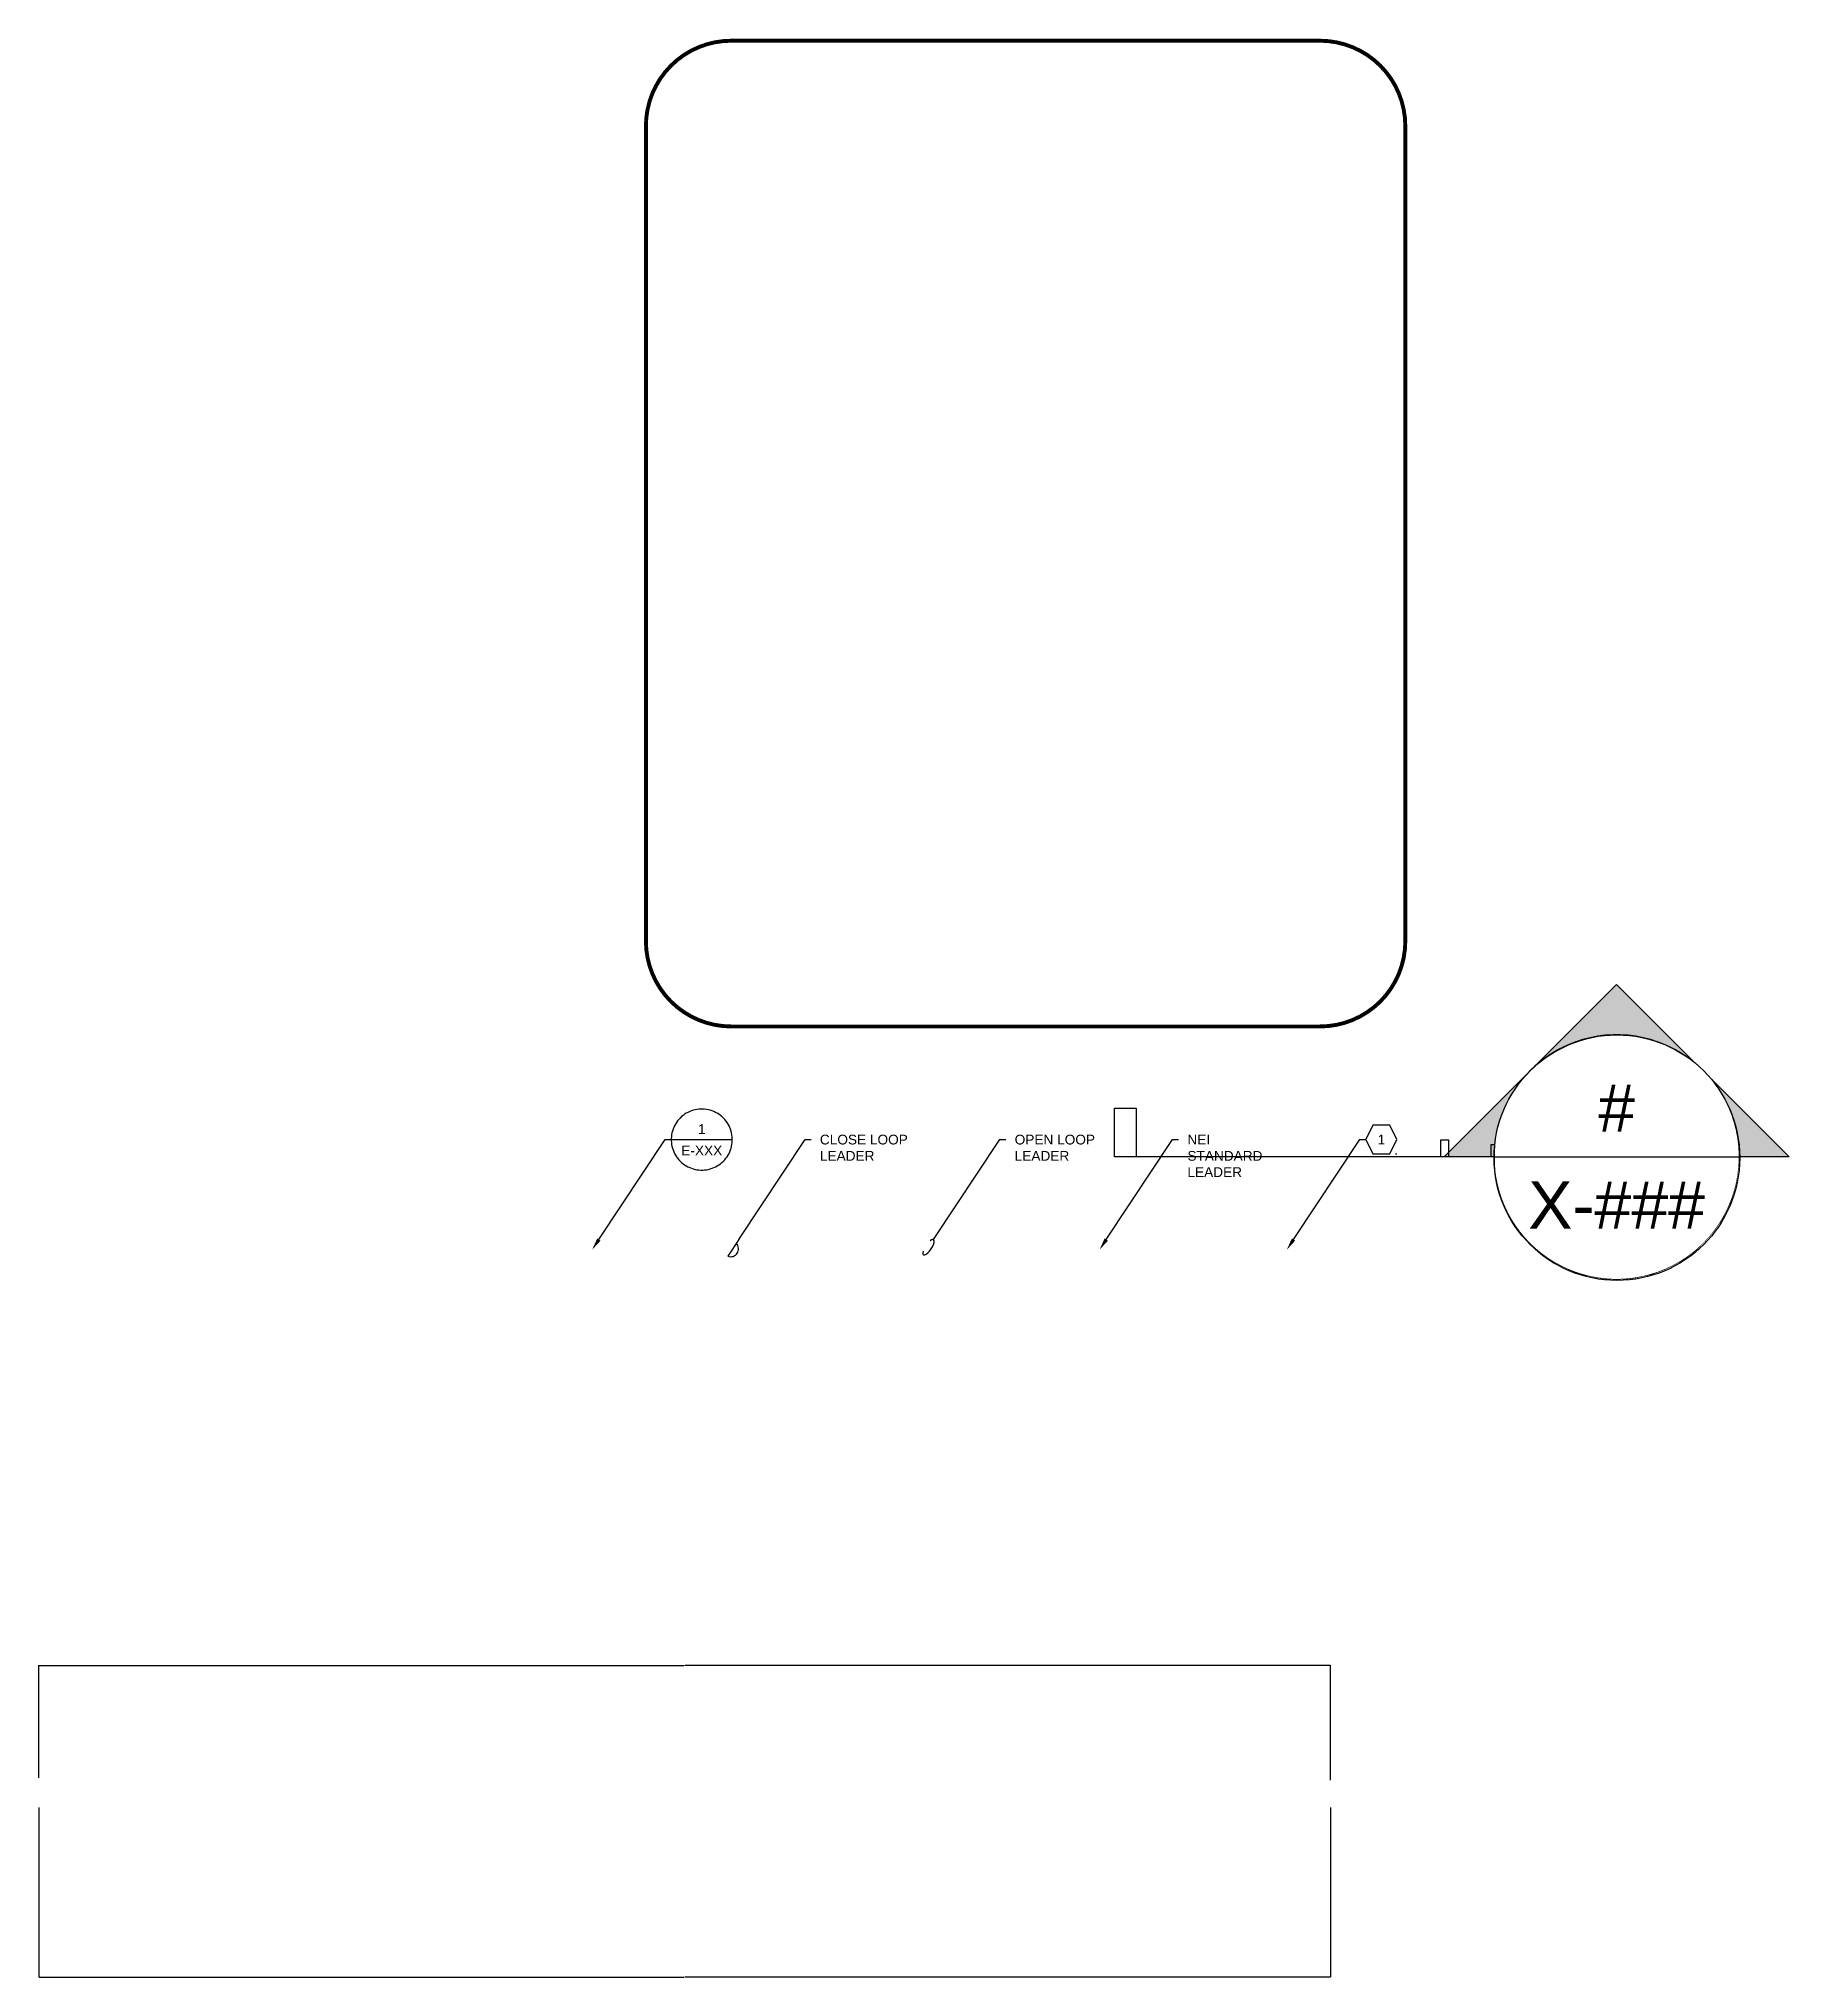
# Model space of a CAD drawing. Extents: x -6502 to 1062, y -2456 to 696.
# Drawn here: x 165 to 1062, y -297 to 696 of the extents above; entities that cross this region are included whole.
import ezdxf
from ezdxf import colors
from ezdxf.entities.mleader import LeaderData, LeaderLine
from ezdxf.enums import TextEntityAlignment as Align
from ezdxf.math import Vec2, Vec3

# ---------------------------------------------------------------- set-up
doc = ezdxf.new("R2010")
doc.units = 0
doc.header["$MEASUREMENT"] = 0
doc.linetypes.add('PHANTOM2', pattern=[1.25, 0.625, -0.125, 0.125, -0.125, 0.125, -0.125])
for name, color, linetype in [('E-DIM', 1, 'Continuous'), ('E-TEXT', 7, 'Continuous'), ('E-WIPE-OUT', 7, 'Continuous'), ('G-ANNO-TEXT', 1, 'Continuous'), ('G-ANNO-TEXT @ 1 (1)', 1, 'Continuous'), ('G-ANNO-TEXT @ 1 (2)', 1, 'Continuous'), ('G-ANNO-TEXT @ 200', 1, 'Continuous'), ('G-ANNO-TEXT @ 50', 1, 'Continuous'), ('G-ANNO-TEXT @ 70', 1, 'Continuous'), ('G-DETL-LINE', 1, 'PHANTOM2')]:
    doc.layers.add(name, color=color, linetype=linetype)
doc.styles.add('NEI-A', font='arial.ttf')
doc.styles.get("Standard").update_dxf_attribs({"font": 'arial.ttf'})
doc.dimstyles.new('NEI-A', dxfattribs={"dimtxt": 0.1, "dimasz": 0.125, "dimexe": 0.0625, "dimexo": 0.0625, "dimgap": 0.0625, "dimtad": 0, "dimtih": 1, "dimtoh": 1, "dimdec": 4, "dimzin": 3, "dimdsep": 46, "dimlunit": 4, "dimtxsty": 'NEI-A', "dimcen": 0, "dimadec": 0, "dimazin": 0, "dimtfac": 0.75, "dimtdec": 4, "dimtofl": 0, "dimtmove": 0, "dimatfit": 3, "dimfxl": 1, "dimfrac": 1, "dimtolj": 1, "dimtzin": 0, "dimarcsym": 0})

msp = doc.modelspace()

# ---------------------------------------------------------------- texts
at = {"layer": 'G-ANNO-TEXT', "insert": (264.84531, 249.27376), "char_height": 0.1, "attachment_point": 1, "style": 'NEI-A'}
msp.add_mtext_dynamic_manual_height_columns('NEI STANDARD TEXT ANNO', width=2.6095303, gutter_width=0.547, heights=[0], dxfattribs=at)

# ---------------------------------------------------------------- blocks, each defined once
blk = doc.blocks.new('ellipse-half1')
at = {"color": 0}
blk.add_line((-1, 0), (0.625, 0), dxfattribs=at)
blk.add_arc((0, -0.125), 0.637, 11.30993, 168.69007, dxfattribs=at)
blk = doc.blocks.new('Equipment Callout Arrowhead .75')
at = {"color": 0}
blk.add_ellipse((-0.25, 0), major_axis=(0.743, 0), ratio=0.350959, start_param=-0.80282, end_param=3.944413, dxfattribs=at)
blk = doc.blocks.new('KEYN')
at = {"transparency": 16777216}
blk.add_wipeout([(-0.158, 0), (-0.088, 0.147), (0.088, 0.147), (0.159, 0), (0.088, -0.147), (-0.088, -0.147)], dxfattribs=at).dxf.layer = 'E-WIPE-OUT'
at = {"layer": 'G-ANNO-TEXT', "transparency": 16777216}
blk.add_lwpolyline([(-0.088, 0.147), (-0.158, 0), (-0.088, -0.147), (0.088, -0.147), (0.159, 0), (0.088, 0.147), (-0.088, 0.147)], dxfattribs=at)
at = {"layer": 'G-ANNO-TEXT', "transparency": 16777216, "style": 'NEI-A'}
blk.add_attdef('#', text='', height=0.1, dxfattribs=at).set_placement((0, 0), align=Align.MIDDLE_CENTER)
blk = doc.blocks.new('*D20')
at = {"layer": 'Defpoints', "color": 0, "transparency": 16777216}
for p in [(165.12, -210.3), (826.7, -210.3), (826.7, -297.2)]:
    blk.add_point(p, dxfattribs=at)
at = {"layer": 'E-DIM', "color": 0, "lineweight": -2, "transparency": 16777216}
for p, q in [((165.12, -210.36), (165.12, -297.26)), ((826.7, -210.36), (826.7, -297.26)), ((165.24, -297.2), (495.58, -297.2)), ((826.57, -297.2), (496.23, -297.2))]:
    blk.add_line(p, q, dxfattribs=at)
at = {"layer": 'E-DIM', "color": 0, "transparency": 16777216}
for points in [[(165.24, -297.18), (165.24, -297.22), (165.12, -297.2)], [(826.57, -297.18), (826.57, -297.22), (826.7, -297.2)]]:
    blk.add_solid(points, dxfattribs=at)
at = {"layer": 'E-DIM', "color": 0, "transparency": 16777216, "insert": (495.91, -297.2), "char_height": 0.1, "attachment_point": 5, "style": 'NEI-A'}
blk.add_mtext('\\A1;55\'-1{\\H0.75x;\\S9#16;}"', dxfattribs=at)
blk = doc.blocks.new('*D19')
at = {"layer": 'Defpoints', "color": 0, "transparency": 16777216}
for p in [(826.7, -137.51), (165.12, -195.21), (826.7, -196.31)]:
    blk.add_point(p, dxfattribs=at)
at = {"layer": 'E-DIM', "color": 0, "lineweight": -2, "transparency": 16777216}
for p, q in [((165.12, -195.15), (165.12, -137.44)), ((165.24, -137.51), (495.58, -137.51)), ((826.57, -137.51), (496.23, -137.51)), ((826.7, -196.25), (826.7, -137.44))]:
    blk.add_line(p, q, dxfattribs=at)
at = {"layer": 'E-DIM', "color": 0, "transparency": 16777216}
for points in [[(165.24, -137.48), (165.24, -137.53), (165.12, -137.51)], [(826.57, -137.48), (826.57, -137.53), (826.7, -137.51)]]:
    blk.add_solid(points, dxfattribs=at)
at = {"layer": 'E-DIM', "color": 0, "transparency": 16777216, "insert": (495.91, -137.51), "char_height": 0.1, "attachment_point": 5, "style": 'NEI-A'}
blk.add_mtext('\\A1;55\'-1{\\H0.75x;\\S9#16;}"', dxfattribs=at)
blk = doc.blocks.new('NEI-DETAILCALLOUT')
at = {"transparency": 16777216}
blk.add_wipeout([(-0.312, -0.01), (-0.311, -0.029), (-0.309, -0.049), (-0.305, -0.068), (-0.3, -0.087), (-0.294, -0.106), (-0.287, -0.124), (-0.279, -0.142), (-0.269, -0.159), (-0.259, -0.176), (-0.247, -0.192), (-0.235, -0.207), (-0.221, -0.221), (-0.207, -0.235), (-0.192, -0.247), (-0.176, -0.259), (-0.159, -0.269), (-0.142, -0.279), (-0.124, -0.287), (-0.106, -0.294), (-0.087, -0.3), (-0.068, -0.305), (-0.049, -0.309), (-0.029, -0.311), (-0.01, -0.312), (0.01, -0.312), (0.029, -0.311), (0.049, -0.309), (0.068, -0.305), (0.087, -0.3), (0.106, -0.294), (0.124, -0.287), (0.142, -0.279), (0.159, -0.269), (0.176, -0.259), (0.192, -0.247), (0.207, -0.235), (0.221, -0.221), (0.235, -0.207), (0.247, -0.192), (0.259, -0.176), (0.269, -0.159), (0.279, -0.142), (0.287, -0.124), (0.294, -0.106), (0.3, -0.087), (0.305, -0.068), (0.309, -0.049), (0.311, -0.029), (0.312, -0.01), (0.312, 0.01), (0.311, 0.029), (0.309, 0.049), (0.305, 0.068), (0.3, 0.087), (0.294, 0.106), (0.287, 0.124), (0.279, 0.142), (0.269, 0.159), (0.259, 0.176), (0.247, 0.192), (0.235, 0.207), (0.221, 0.221), (0.207, 0.235), (0.192, 0.247), (0.176, 0.259), (0.159, 0.269), (0.142, 0.279), (0.124, 0.287), (0.106, 0.294), (0.087, 0.3), (0.068, 0.305), (0.049, 0.309), (0.029, 0.311), (0.01, 0.312), (-0.01, 0.312), (-0.029, 0.311), (-0.049, 0.309), (-0.068, 0.305), (-0.087, 0.3), (-0.106, 0.294), (-0.124, 0.287), (-0.142, 0.279), (-0.159, 0.269), (-0.176, 0.259), (-0.192, 0.247), (-0.207, 0.235), (-0.221, 0.221), (-0.235, 0.207), (-0.247, 0.192), (-0.259, 0.176), (-0.269, 0.159), (-0.279, 0.142), (-0.287, 0.124), (-0.294, 0.106), (-0.3, 0.087), (-0.305, 0.068), (-0.309, 0.049), (-0.311, 0.029), (-0.312, 0.01)], dxfattribs=at)
blk.add_line((-0.312, 0), (0.312, 0), dxfattribs=at)
at = {"transparency": 16777216, "flags": 128}
blk.add_lwpolyline([(-0.312, -0.01), (-0.311, -0.029), (-0.309, -0.049), (-0.305, -0.068), (-0.3, -0.087), (-0.294, -0.106), (-0.287, -0.124), (-0.279, -0.142), (-0.269, -0.159), (-0.259, -0.176), (-0.247, -0.192), (-0.235, -0.207), (-0.221, -0.221), (-0.207, -0.235), (-0.192, -0.247), (-0.176, -0.259), (-0.159, -0.269), (-0.142, -0.279), (-0.124, -0.287), (-0.106, -0.294), (-0.087, -0.3), (-0.068, -0.305), (-0.049, -0.309), (-0.029, -0.311), (-0.01, -0.312), (0.01, -0.312), (0.029, -0.311), (0.049, -0.309), (0.068, -0.305), (0.087, -0.3), (0.106, -0.294), (0.124, -0.287), (0.142, -0.279), (0.159, -0.269), (0.176, -0.259), (0.192, -0.247), (0.207, -0.235), (0.221, -0.221), (0.235, -0.207), (0.247, -0.192), (0.259, -0.176), (0.269, -0.159), (0.279, -0.142), (0.287, -0.124), (0.294, -0.106), (0.3, -0.087), (0.305, -0.068), (0.309, -0.049), (0.311, -0.029), (0.312, -0.01), (0.312, 0.01), (0.311, 0.029), (0.309, 0.049), (0.305, 0.068), (0.3, 0.087), (0.294, 0.106), (0.287, 0.124), (0.279, 0.142), (0.269, 0.159), (0.259, 0.176), (0.247, 0.192), (0.235, 0.207), (0.221, 0.221), (0.207, 0.235), (0.192, 0.247), (0.176, 0.259), (0.159, 0.269), (0.142, 0.279), (0.124, 0.287), (0.106, 0.294), (0.087, 0.3), (0.068, 0.305), (0.049, 0.309), (0.029, 0.311), (0.01, 0.312), (-0.01, 0.312), (-0.029, 0.311), (-0.049, 0.309), (-0.068, 0.305), (-0.087, 0.3), (-0.106, 0.294), (-0.124, 0.287), (-0.142, 0.279), (-0.159, 0.269), (-0.176, 0.259), (-0.192, 0.247), (-0.207, 0.235), (-0.221, 0.221), (-0.235, 0.207), (-0.247, 0.192), (-0.259, 0.176), (-0.269, 0.159), (-0.279, 0.142), (-0.287, 0.124), (-0.294, 0.106), (-0.3, 0.087), (-0.305, 0.068), (-0.309, 0.049), (-0.311, 0.029), (-0.312, 0.01)], close=True, dxfattribs=at)
at = {"transparency": 16777216, "style": 'NEI-A'}
blk.add_attdef('VIEWNUMBER', text='', height=0.1, dxfattribs=at).set_placement((0, 0.028), align=Align.BOTTOM_CENTER)
blk.add_attdef('SHEETNUMBER', text='', height=0.1, dxfattribs=at).set_placement((0, -0.062), align=Align.TOP_CENTER)
blk = doc.blocks.new('*U18')
h = blk.add_hatch(color=256)
edge = h.paths.add_edge_path()
edge.add_line((-0.3125, 0), (-0.4419, 0))
edge.add_line((-0.4419, 0), (0, 0.4419))
edge.add_line((0, 0.4419), (0.4419, 0))
edge.add_line((0.4419, 0), (0.3125, 0))
edge.add_arc((0, 0), 0.3125, 0, 180)
for q in [(-1.2861, 0), (0.3125, 0)]:
    blk.add_line((-0.3125, 0), q)
blk.add_lwpolyline([(-0.3125, 0), (-0.4419, 0), (0, 0.4419), (0.4419, 0), (0.3125, 0, 1)], format="xyb", close=True)
at = {"flags": 128}
blk.add_lwpolyline([(-0.3125, -0.0098), (-0.3113, -0.0294), (-0.3088, -0.0489), (-0.3051, -0.0682), (-0.3002, -0.0872), (-0.2942, -0.1059), (-0.2869, -0.1242), (-0.2786, -0.1419), (-0.2691, -0.1592), (-0.2586, -0.1757), (-0.247, -0.1916), (-0.2345, -0.2068), (-0.2211, -0.2211), (-0.2068, -0.2345), (-0.1916, -0.247), (-0.1757, -0.2586), (-0.1592, -0.2691), (-0.1419, -0.2786), (-0.1242, -0.2869), (-0.1059, -0.2942), (-0.0872, -0.3002), (-0.0682, -0.3051), (-0.0489, -0.3088), (-0.0294, -0.3113), (-0.0098, -0.3125), (0.0098, -0.3125), (0.0294, -0.3113), (0.0489, -0.3088), (0.0682, -0.3051), (0.0872, -0.3002), (0.1059, -0.2942), (0.1242, -0.2869), (0.1419, -0.2786), (0.1592, -0.2691), (0.1757, -0.2586), (0.1916, -0.247), (0.2068, -0.2345), (0.2211, -0.2211), (0.2345, -0.2068), (0.247, -0.1916), (0.2586, -0.1757), (0.2691, -0.1592), (0.2786, -0.1419), (0.2869, -0.1242), (0.2942, -0.1059), (0.3002, -0.0872), (0.3051, -0.0682), (0.3088, -0.0489), (0.3113, -0.0294), (0.3125, -0.0098), (0.3125, 0.0098), (0.3113, 0.0294), (0.3088, 0.0489), (0.3051, 0.0682), (0.3002, 0.0872), (0.2942, 0.1059), (0.2869, 0.1242), (0.2786, 0.1419), (0.2691, 0.1592), (0.2586, 0.1757), (0.247, 0.1916), (0.2345, 0.2068), (0.2211, 0.2211), (0.2068, 0.2345), (0.1916, 0.247), (0.1757, 0.2586), (0.1592, 0.2691), (0.1419, 0.2786), (0.1242, 0.2869), (0.1059, 0.2942), (0.0872, 0.3002), (0.0682, 0.3051), (0.0489, 0.3088), (0.0294, 0.3113), (0.0098, 0.3125), (-0.0098, 0.3125), (-0.0294, 0.3113), (-0.0489, 0.3088), (-0.0682, 0.3051), (-0.0872, 0.3002), (-0.1059, 0.2942), (-0.1242, 0.2869), (-0.1419, 0.2786), (-0.1592, 0.2691), (-0.1757, 0.2586), (-0.1916, 0.247), (-0.2068, 0.2345), (-0.2211, 0.2211), (-0.2345, 0.2068), (-0.247, 0.1916), (-0.2586, 0.1757), (-0.2691, 0.1592), (-0.2786, 0.1419), (-0.2869, 0.1242), (-0.2942, 0.1059), (-0.3002, 0.0872), (-0.3051, 0.0682), (-0.3088, 0.0489), (-0.3113, 0.0294), (-0.3125, 0.0098)], close=True, dxfattribs=at)
blk.add_lwpolyline([(-1.2861, 0.125), (-1.2302, 0.125), (-1.2302, 0), (-1.2861, 0)], close=True)
at = {"style": 'NEI-A'}
blk.add_attdef('VIEWNUMBER', text='', height=0.15, dxfattribs=at).set_placement((0, 0.028), align=Align.BOTTOM_CENTER)
blk.add_attdef('SHEETNUMBER', text='', height=0.15, dxfattribs=at).set_placement((0, -0.0625), align=Align.TOP_CENTER)
blk.add_wipeout([(-0.3125, -0.0098), (-0.3113, -0.0294), (-0.3088, -0.0489), (-0.3051, -0.0682), (-0.3002, -0.0872), (-0.2942, -0.1059), (-0.2869, -0.1242), (-0.2786, -0.1419), (-0.2691, -0.1592), (-0.2586, -0.1757), (-0.247, -0.1916), (-0.2345, -0.2068), (-0.2211, -0.2211), (-0.2068, -0.2345), (-0.1916, -0.247), (-0.1757, -0.2586), (-0.1592, -0.2691), (-0.1419, -0.2786), (-0.1242, -0.2869), (-0.1059, -0.2942), (-0.0872, -0.3002), (-0.0682, -0.3051), (-0.0489, -0.3088), (-0.0294, -0.3113), (-0.0098, -0.3125), (0.0098, -0.3125), (0.0294, -0.3113), (0.0489, -0.3088), (0.0682, -0.3051), (0.0872, -0.3002), (0.1059, -0.2942), (0.1242, -0.2869), (0.1419, -0.2786), (0.1592, -0.2691), (0.1757, -0.2586), (0.1916, -0.247), (0.2068, -0.2345), (0.2211, -0.2211), (0.2345, -0.2068), (0.247, -0.1916), (0.2586, -0.1757), (0.2691, -0.1592), (0.2786, -0.1419), (0.2869, -0.1242), (0.2942, -0.1059), (0.3002, -0.0872), (0.3051, -0.0682), (0.3088, -0.0489), (0.3113, -0.0294), (0.3125, -0.0098), (0.3125, 0.0098), (0.3113, 0.0294), (0.3088, 0.0489), (0.3051, 0.0682), (0.3002, 0.0872), (0.2942, 0.1059), (0.2869, 0.1242), (0.2786, 0.1419), (0.2691, 0.1592), (0.2586, 0.1757), (0.247, 0.1916), (0.2345, 0.2068), (0.2211, 0.2211), (0.2068, 0.2345), (0.1916, 0.247), (0.1757, 0.2586), (0.1592, 0.2691), (0.1419, 0.2786), (0.1242, 0.2869), (0.1059, 0.2942), (0.0872, 0.3002), (0.0682, 0.3051), (0.0489, 0.3088), (0.0294, 0.3113), (0.0098, 0.3125), (-0.0098, 0.3125), (-0.0294, 0.3113), (-0.0489, 0.3088), (-0.0682, 0.3051), (-0.0872, 0.3002), (-0.1059, 0.2942), (-0.1242, 0.2869), (-0.1419, 0.2786), (-0.1592, 0.2691), (-0.1757, 0.2586), (-0.1916, 0.247), (-0.2068, 0.2345), (-0.2211, 0.2211), (-0.2345, 0.2068), (-0.247, 0.1916), (-0.2586, 0.1757), (-0.2691, 0.1592), (-0.2786, 0.1419), (-0.2869, 0.1242), (-0.2942, 0.1059), (-0.3002, 0.0872), (-0.3051, 0.0682), (-0.3088, 0.0489), (-0.3113, 0.0294), (-0.3125, 0.0098)])
blk.add_lwpolyline([(-0.3125, 0), (0.3125, 0), (0.3125, 0)])
blk.add_circle((0.0007, -0.0021), 0.3145)
blk = doc.blocks.new('*U54')
at = {"layer": 'G-ANNO-TEXT @ 1 (2)'}
ref = blk.add_blockref('*U18', (973.25, 122.97), dxfattribs=at)
ref.add_attrib('VIEWNUMBER', '#', dxfattribs={"layer": '0', "height": 0.121, "style": 'NEI-A'}).set_placement((973.25, 123), align=Align.BOTTOM_CENTER)
ref.add_attrib('SHEETNUMBER', 'X-###', dxfattribs={"layer": '0', "height": 0.121, "style": 'NEI-A'}).set_placement((973.25, 122.91), align=Align.TOP_CENTER)
at = {"layer": 'G-ANNO-TEXT @ 70'}
ref = blk.add_blockref('*U18', (973.25, 122.97), dxfattribs=dict(at, xscale=70, yscale=70, zscale=70))
ref.add_attrib('VIEWNUMBER', '#', dxfattribs={"layer": '0', "height": 8.5, "style": 'NEI-A'}).set_placement((973.25, 124.93), align=Align.BOTTOM_CENTER)
ref.add_attrib('SHEETNUMBER', 'X-###', dxfattribs={"layer": '0', "height": 8.5, "style": 'NEI-A'}).set_placement((973.25, 118.59), align=Align.TOP_CENTER)
at = {"layer": 'G-ANNO-TEXT @ 50'}
ref = blk.add_blockref('*U18', (973.25, 122.97), dxfattribs=dict(at, xscale=50, yscale=50, zscale=50))
ref.add_attrib('VIEWNUMBER', '#', dxfattribs={"layer": '0', "height": 6.07, "style": 'NEI-A'}).set_placement((973.25, 124.37), align=Align.BOTTOM_CENTER)
ref.add_attrib('SHEETNUMBER', 'X-###', dxfattribs={"layer": '0', "height": 6.071, "style": 'NEI-A'}).set_placement((973.25, 119.84), align=Align.TOP_CENTER)
at = {"layer": 'G-ANNO-TEXT @ 1 (1)'}
ref = blk.add_blockref('*U18', (973.25, 122.97), dxfattribs=at)
ref.add_attrib('VIEWNUMBER', '#', dxfattribs={"layer": '0', "height": 0.121, "style": 'NEI-A'}).set_placement((973.25, 123), align=Align.BOTTOM_CENTER)
ref.add_attrib('SHEETNUMBER', 'X-###', dxfattribs={"layer": '0', "height": 0.121, "style": 'NEI-A'}).set_placement((973.25, 122.91), align=Align.TOP_CENTER)
at = {"layer": 'G-ANNO-TEXT @ 200'}
ref = blk.add_blockref('*U18', (973.25, 122.97), dxfattribs=dict(at, xscale=200, yscale=200, zscale=200))
ref.add_attrib('VIEWNUMBER', '#', dxfattribs={"layer": '0', "height": 24.29, "style": 'NEI-A'}).set_placement((973.25, 128.57), align=Align.BOTTOM_CENTER)
ref.add_attrib('SHEETNUMBER', 'X-###', dxfattribs={"layer": '0', "height": 24.286, "style": 'NEI-A'}).set_placement((973.25, 110.47), align=Align.TOP_CENTER)

# ---------------------------------------------------------------- dimensions: what is measured, and where the dimension line sits
at = {"layer": 'E-DIM'}
for base, p1, p2, picture, middle in [((826.69559, -137.5058), (165.11918, -195.21176), (826.69559, -196.30951), '*D19', (495.90739, -137.5058)), ((826.69559, -297.20243), (165.11918, -210.29714), (826.69559, -210.29714), '*D20', (495.90739, -297.20243))]:
    dim = msp.add_linear_dim(base=base, p1=p1, p2=p2, dimstyle='NEI-A', dxfattribs=at)
    dim.commit()
    dim.dimension.update_dxf_attribs({"geometry": picture, "text_midpoint": middle})

# ---------------------------------------------------------------- linework, layer by layer
at = {"layer": 'G-DETL-LINE', "const_width": 2}
msp.add_lwpolyline([(519.77925, 694.73282), (821.30515, 694.73282, -0.414213562), (865.01573, 651.02224), (865.01573, 233.48168, -0.414213562), (821.30515, 189.7711), (519.77925, 189.7711, -0.414213562), (476.06867, 233.48168), (476.06867, 651.02224, -0.414213562)], format="xyb", close=True, dxfattribs=at)

msp.set_redraw_order([(e.dxf.handle, doc.entitydb.next_handle()) for e in msp.query("TEXT MTEXT ATTDEF DIMENSION ARC_DIMENSION")])  # texts and dimensions are drawn at this point

# ---------------------------------------------------------------- leaders
at = {"layer": 'G-ANNO-TEXT'}
ml = msp.add_multileader_block('Standard', dxfattribs=at)
ml.set_content('NEI-DETAILCALLOUT', color=256, scale=50)
ml.set_attribute('VIEWNUMBER', '1', width=0)
ml.set_attribute('SHEETNUMBER', 'E-XXX', width=0)
ml.set_leader_properties()
ml.build(insert=Vec2(0, 0))
ml.multileader.update_dxf_attribs({"dogleg_length": 0.0625, "arrow_head_size": 6.25, "scale": 50})
ctx = ml.context
ctx.base_point, ctx.scale, ctx.char_height, ctx.arrow_head_size, ctx.landing_gap_size, ctx.plane_origin = Vec3(489.05832, 131.81992), 50, 5, 6.25, 4.5, Vec3(448.52827, 75.37036)
notes = []
notes.append((ctx, [(0, (1, 1, 0), (485.93332, 131.81992), (1, 0), 3.125, [(0, [(448.52827, 75.37036)], 0, [])])]))
ctx.block.insert = Vec3(504.68332, 131.81992)
ml = msp.add_multileader_block('Standard', dxfattribs=at)
ml.set_content('KEYN', color=256, scale=50)
ml.set_attribute('#', '1', width=0)
ml.set_leader_properties()
ml.build(insert=Vec2(0, 0))
ml.multileader.update_dxf_attribs({"dogleg_length": 0.0625, "arrow_head_size": 6.25, "scale": 50})
ctx = ml.context
ctx.base_point, ctx.scale, ctx.char_height, ctx.arrow_head_size, ctx.landing_gap_size, ctx.plane_origin = Vec3(844.82633, 131.81992), 50, 5, 6.25, 4.5, Vec3(804.29628, 75.37036)
notes.append((ctx, [(0, (1, 1, 0), (841.70133, 131.81992), (1, 0), 3.125, [(0, [(804.29628, 75.37036)], 0, [])])]))
ctx.block.insert = Vec3(852.74206, 131.81992)
ml = msp.add_multileader_mtext('Standard', dxfattribs=at)
ml.set_content('CLOSE LOOP LEADER', color=256, style='NEI-A')
ml.set_leader_properties()
ml.set_arrow_properties(name='ellipse-half1')
ml.build(insert=Vec2(0, 0))
ml.multileader.update_dxf_attribs({"dogleg_length": 0.0625, "arrow_head_size": 6.25, "scale": 50})
ctx = ml.context
ctx.base_point, ctx.scale, ctx.char_height, ctx.arrow_head_size, ctx.landing_gap_size, ctx.plane_origin = Vec3(560.69044, 131.81992), 50, 5, 6.25, 4.5, Vec3(520.16038, 75.37036)
notes.append((ctx, [(0, (1, 1, 0), (557.56544, 131.81992), (1, 0), 3.125, [(0, [(520.16038, 75.37036)], 0, [])])]))
ctx.mtext.insert, ctx.mtext.width, ctx.mtext.flow_direction = Vec3(565.19044, 134.31992), 1, 5
ml = msp.add_multileader_mtext('Standard', dxfattribs=at)
ml.set_content('OPEN LOOP LEADER', color=256, style='NEI-A')
ml.set_leader_properties()
ml.set_arrow_properties(name='Equipment Callout Arrowhead .75')
ml.build(insert=Vec2(0, 0))
ml.multileader.update_dxf_attribs({"dogleg_length": 0.0625, "arrow_head_size": 6.25, "scale": 50})
ctx = ml.context
ctx.base_point, ctx.scale, ctx.char_height, ctx.arrow_head_size, ctx.landing_gap_size, ctx.plane_origin = Vec3(660.44491, 131.81992), 50, 5, 6.25, 4.5, Vec3(619.91485, 75.37036)
notes.append((ctx, [(0, (1, 1, 0), (657.31991, 131.81992), (1, 0), 3.125, [(0, [(619.91485, 75.37036)], 0, [])])]))
ctx.mtext.insert, ctx.mtext.width, ctx.mtext.flow_direction = Vec3(664.94491, 134.31992), 1, 5
ml = msp.add_multileader_mtext('Standard', dxfattribs=at)
ml.set_content('NEI STANDARD LEADER', color=256, style='NEI-A')
ml.set_leader_properties()
ml.build(insert=Vec2(0, 0))
ml.multileader.update_dxf_attribs({"dogleg_length": 0.0625, "arrow_head_size": 6.25, "scale": 50})
ctx = ml.context
ctx.base_point, ctx.scale, ctx.char_height, ctx.arrow_head_size, ctx.landing_gap_size, ctx.plane_origin = Vec3(748.92098, 131.81992), 50, 5, 6.25, 4.5, Vec3(708.39092, 75.37036)
notes.append((ctx, [(0, (1, 1, 0), (745.79598, 131.81992), (1, 0), 3.125, [(0, [(708.39092, 75.37036)], 0, [])])]))
ctx.mtext.insert, ctx.mtext.width, ctx.mtext.flow_direction = Vec3(753.42098, 134.31992), 1, 5
for ctx, leaders in notes:
    for number, flags, end, landing, length, lines in leaders:
        leader = LeaderData()
        leader.index, (leader.has_last_leader_line, leader.has_dogleg_vector, leader.attachment_direction) = number, flags
        leader.last_leader_point, leader.dogleg_vector, leader.dogleg_length = Vec3(end), Vec3(landing), length
        for number, points, colour, breaks in lines:
            line = LeaderLine()
            line.index, line.vertices, line.color, line.breaks = number, Vec3.list(points), colors.encode_raw_color(colour), breaks
            leader.lines.append(line)
        ctx.leaders.append(leader)

# ---------------------------------------------------------------- next in the draw order: block references
msp.add_blockref('*U54', (0, 0), dxfattribs=at)

# ---------------------------------------------------------------- next in the draw order: block references
at = {"layer": 'E-TEXT'}
ref = msp.add_blockref('KEYN', (860.28696, 124.45096), dxfattribs=at)
ref.add_attrib('#', '1', dxfattribs={"layer": 'G-ANNO-TEXT', "transparency": 16777216, "height": 0.1, "style": 'NEI-A'}).set_placement((860.28696, 124.45096), align=Align.MIDDLE)

doc.saveas('drawing.dxf')
